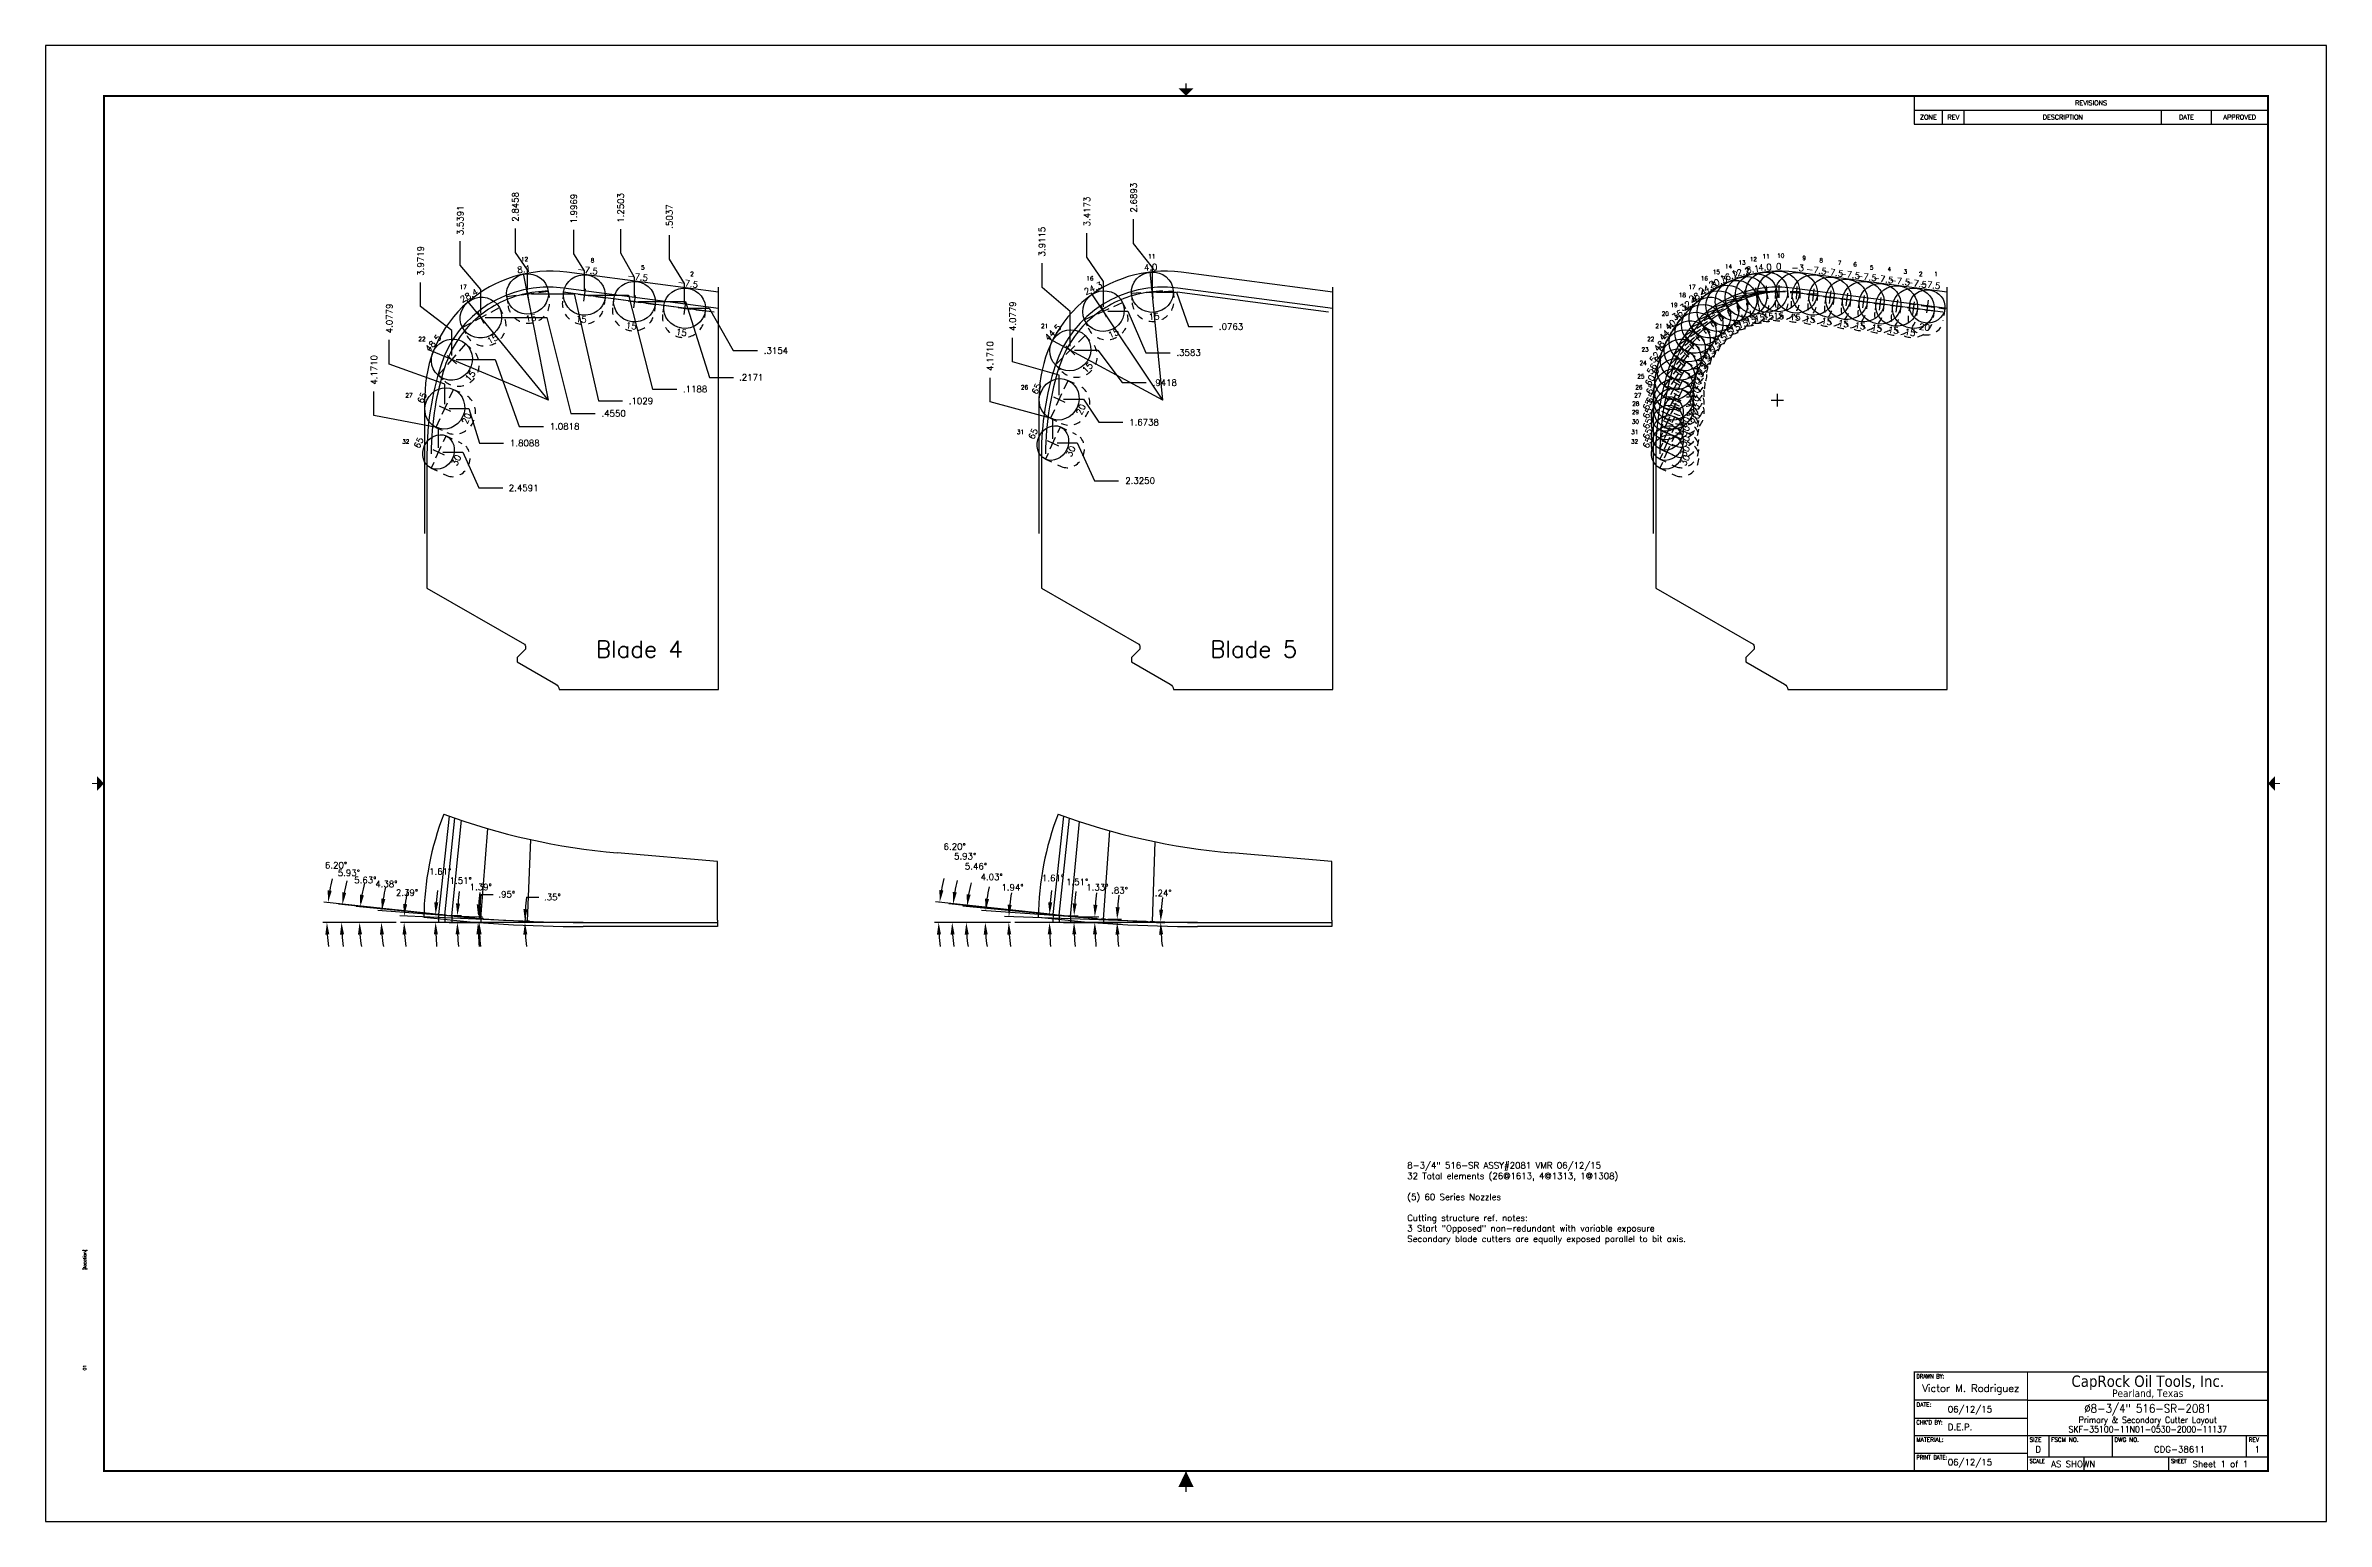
# Model space of a CAD drawing. Extents: x 72.5 to 140.5, y 4 to 26.
# Drawn here: x 106.5 to 140.5, y 3.96 to 25.96 of the extents above; entities that cross this region are included whole.
import ezdxf
from ezdxf.enums import TextEntityAlignment as Align

# ---------------------------------------------------------------- set-up
doc = ezdxf.new("R2010")
doc.units = 0
doc.header["$MEASUREMENT"] = 0
doc.header["$PDMODE"] = 3
doc.linetypes.add('CENTER2', pattern=[1.125, 0.75, -0.125, 0.125, -0.125])
doc.linetypes.add('HIDDEN2', pattern=[0.1875, 0.125, -0.0625])
doc.layers.get('0').update_dxf_attribs({"linetype": 'CONTINUOUS'})
doc.layers.get('Defpoints').update_dxf_attribs({"color": 10, "linetype": 'CONTINUOUS'})
for name, color, linetype, true_color in [('Blade1', 30, 'CONTINUOUS', 0xff7f00), ('Blade2', 7, 'CONTINUOUS', 0xcccc00), ('Blade3', 7, 'CONTINUOUS', 0x00cc00), ('Blade4', 7, 'CONTINUOUS', 0x00cccc), ('Blade5', 7, 'CONTINUOUS', 0x0066cc)]:
    doc.layers.add(name, color=color, linetype=linetype, true_color=true_color)
for name, color, linetype in [('CLine', 5, 'CENTER2'), ('Dims', 4, 'CONTINUOUS'), ('Title Block', 7, 'CONTINUOUS')]:
    doc.layers.add(name, color=color, linetype=linetype)
doc.styles.add('Block', font='tahoma.ttf')
doc.styles.add('RomanD', font='romand.shx', dxfattribs={"width": 0.9})
doc.styles.add('RomanS', font='romans')
doc.dimstyles.get("Standard").update_dxf_attribs({"dimtxt": 0.094, "dimasz": 0.18, "dimexe": 0.0625, "dimexo": 0.0625, "dimgap": 0.09, "dimtad": 0, "dimtih": 1, "dimtoh": 1, "dimdec": 4, "dimzin": 4, "dimdsep": 46, "dimtxsty": 'RomanS', "dimcen": 0.09, "dimazin": 1, "dimtfac": 1, "dimtdec": 4, "dimtofl": 0, "dimtmove": 0, "dimatfit": 1, "dimfxl": 1, "dimtolj": 1, "dimtzin": 0, "dimarcsym": 0})

msp = doc.modelspace()

# ---------------------------------------------------------------- texts
at = {"insert": (126.79357, 9.31011), "char_height": 0.09375, "width": 7.2757161, "attachment_point": 1, "style": 'RomanS'}
msp.add_mtext('8-3/4" 516-SR ASSY#2081 VMR 06/12/15\\P32 Total elements (26@1613, 4@1313, 1@1308)\\P\\P(5) 60 Series Nozzles\\P\\PCutting structure ref. notes:\\P3 Start "Opposed" non-redundant with variable exposure\\PSecondary blade cutters are equally exposed parallel to bit axis.\\P\\P  ', dxfattribs=at)
at = {"layer": 'Blade1', "style": 'RomanS'}
for s, p in [('10', (132.3077, 22.79432)), ('15', (131.34835, 22.5505)), ('7', (133.21227, 22.68678)), ('4', (133.95267, 22.5936)), ('1', (134.64919, 22.52234)), ('20', (130.5863, 21.92842)), ('25', (130.22303, 20.99459)), ('30', (130.14158, 20.32))]:
    msp.add_text(s, height=0.0625, dxfattribs=at).set_placement(p)
at = {"layer": 'Blade2', "style": 'RomanS'}
for s, p in [('9', (132.68303, 22.76077)), ('14', (131.52995, 22.633)), ('6', (133.44262, 22.66485)), ('3', (134.19124, 22.55797)), ('19', (130.71653, 22.05857)), ('24', (130.25605, 21.19441)), ('29', (130.14159, 20.46233))]:
    msp.add_text(s, height=0.0625, dxfattribs=at).set_placement(p)
at = {"layer": 'Blade3', "style": 'RomanS'}
for s, p in [('13', (131.72989, 22.69166)), ('18', (130.84126, 22.20707)), ('23', (130.2854, 21.39607)), ('28', (130.14635, 20.5889))]:
    msp.add_text(s, height=0.0625, dxfattribs=at).set_placement(p)
at = {"layer": 'Blade4', "style": 'RomanS'}
for s, p in [('12', (113.58115, 22.74116)), ('8', (114.62055, 22.72514)), ('12', (131.89865, 22.74116)), ('8', (132.93805, 22.72514)), ('5', (115.37192, 22.61826)), ('2', (116.10409, 22.52234)), ('5', (133.68942, 22.61826)), ('2', (134.42159, 22.52234)), ('17', (112.66684, 22.32806)), ('17', (130.98434, 22.32806)), ('22', (112.05235, 21.55077)), ('22', (130.36985, 21.55077)), ('27', (111.85858, 20.71279)), ('27', (130.17608, 20.71279)), ('32', (111.811, 20.02388)), ('32', (130.1285, 20.02388))]:
    msp.add_text(s, height=0.0625, dxfattribs=at).set_placement(p)
at = {"layer": 'Blade5', "style": 'RomanS'}
for s, p in [('11', (122.93067, 22.78332)), ('11', (132.08942, 22.78332)), ('16', (122.00984, 22.45518)), ('16', (131.16859, 22.45518)), ('21', (121.334, 21.74693)), ('21', (130.49275, 21.74693)), ('26', (121.03457, 20.83281)), ('26', (130.19332, 20.83281)), ('31', (120.97332, 20.1667)), ('31', (130.13207, 20.1667))]:
    msp.add_text(s, height=0.0625, dxfattribs=at).set_placement(p)
at = {"layer": 'Dims', "style": 'RomanS'}
for s, p in [('Blade 4', (114.69788, 16.83498)), ('Blade 5', (123.85663, 16.83498))]:
    msp.add_text(s, height=0.25, dxfattribs=at).set_placement(p)

# ---------------------------------------------------------------- blocks, each defined once
blk = doc.blocks.new('CMark')
at = {"layer": 'CLine'}
for p, q in [((-0.094, 0), (0.094, 0)), ((0, 0.094), (0, -0.094))]:
    blk.add_line(p, q, dxfattribs=at)
blk = doc.blocks.new('1613@15')
for p, q in [((-0.17, 0), (-0.312, 0)), ((0.171, 0), (0.312, 0))]:
    blk.add_line(p, q)
at = {"color": 8, "linetype": 'HIDDEN2', "ltscale": 0.5}
blk.add_line((-0.312, 0), (-0.312, -0.135), dxfattribs=at)
at = {"color": 8, "linetype": 'HIDDEN2', "ltscale": 0.5, "flags": 128}
blk.add_lwpolyline([(0.312, 0), (0.312, -0.135)], dxfattribs=at)
blk.add_ellipse((0, 0), major_axis=(-0.312, 0), ratio=0.965926, start_param=-3.141592653589793, end_param=3.141592653589793)
at = {"color": 8, "linetype": 'HIDDEN2', "ltscale": 0.5}
blk.add_ellipse((0, -0.135), major_axis=(-0.312, 0), ratio=0.965926, start_param=0, end_param=3.141593, dxfattribs=at)
blk.add_blockref('CMark', (0, 0))
at = {"style": 'RomanS'}
blk.add_text('15', height=0.094, dxfattribs=at).set_placement((0, -0.364), align=Align.MIDDLE_CENTER)
blk.add_attdef('ANG', text='', height=0.094, dxfattribs=at).set_placement((0, 0.298), align=Align.BOTTOM_CENTER)
blk = doc.blocks.new('1313@20')
for p, q in [((-0.17, 0), (-0.265, 0)), ((0.171, 0), (0.264, 0))]:
    blk.add_line(p, q)
at = {"color": 8, "linetype": 'HIDDEN2', "ltscale": 0.5}
blk.add_line((-0.265, 0), (-0.265, -0.178), dxfattribs=at)
at = {"color": 8, "linetype": 'HIDDEN2', "ltscale": 0.5, "flags": 128}
blk.add_lwpolyline([(0.264, 0), (0.264, -0.178)], dxfattribs=at)
blk.add_ellipse((0, 0), major_axis=(0.264, 0), ratio=0.939693)
at = {"color": 8, "linetype": 'HIDDEN2', "ltscale": 0.5}
blk.add_ellipse((0, -0.178), major_axis=(0.264, 0), ratio=0.939693, start_param=3.141593, end_param=6.283185, dxfattribs=at)
blk.add_blockref('CMark', (0, 0))
at = {"style": 'RomanS'}
blk.add_text('20', height=0.094, dxfattribs=at).set_placement((0, -0.311), align=Align.MIDDLE_CENTER)
blk.add_attdef('ANG', text='', height=0.094, dxfattribs=at).set_placement((0, 0.251), align=Align.BOTTOM_CENTER)
blk = doc.blocks.new('1613@20')
for p, q in [((-0.17, 0), (-0.312, 0)), ((0.171, 0), (0.312, 0))]:
    blk.add_line(p, q)
at = {"color": 8, "linetype": 'HIDDEN2', "ltscale": 0.5}
blk.add_line((-0.312, 0), (-0.312, -0.178), dxfattribs=at)
at = {"color": 8, "linetype": 'HIDDEN2', "ltscale": 0.5, "flags": 128}
blk.add_lwpolyline([(0.312, 0), (0.312, -0.178)], dxfattribs=at)
blk.add_ellipse((0, 0), major_axis=(-0.312, 0), ratio=0.939693, start_param=-3.141592653589793, end_param=3.141592653589793)
at = {"color": 8, "linetype": 'HIDDEN2', "ltscale": 0.5}
blk.add_ellipse((0, -0.178), major_axis=(-0.312, 0), ratio=0.939693, start_param=0, end_param=3.141593, dxfattribs=at)
blk.add_blockref('CMark', (0, 0))
at = {"style": 'RomanS'}
blk.add_text('20', height=0.094, dxfattribs=at).set_placement((0, -0.356), align=Align.MIDDLE_CENTER)
blk.add_attdef('ANG', text='', height=0.094, dxfattribs=at).set_placement((0, 0.298), align=Align.BOTTOM_CENTER)
blk = doc.blocks.new('1313@30')
for p, q in [((-0.17, 0), (-0.265, 0)), ((0.171, 0), (0.264, 0))]:
    blk.add_line(p, q)
at = {"color": 8, "linetype": 'HIDDEN2', "ltscale": 0.5}
blk.add_line((-0.265, 0), (-0.265, -0.26), dxfattribs=at)
at = {"color": 8, "linetype": 'HIDDEN2', "ltscale": 0.5, "flags": 128}
blk.add_lwpolyline([(0.264, 0), (0.264, -0.26)], dxfattribs=at)
blk.add_ellipse((0, 0), major_axis=(0.264, 0), ratio=0.866025)
at = {"color": 8, "linetype": 'HIDDEN2', "ltscale": 0.5}
blk.add_ellipse((0, -0.26), major_axis=(0.264, 0), ratio=0.866025, start_param=3.141593, end_param=6.283185, dxfattribs=at)
blk.add_blockref('CMark', (0, 0))
at = {"style": 'RomanS'}
blk.add_text('30', height=0.094, dxfattribs=at).set_placement((0, -0.292), align=Align.MIDDLE_CENTER)
blk.add_attdef('ANG', text='', height=0.094, dxfattribs=at).set_placement((0, 0.251), align=Align.BOTTOM_CENTER)
blk = doc.blocks.new('*D260')
at = {"layer": 'Defpoints', "color": 0, "transparency": 16777216}
for p in [(115.795, 23.132), (116.524, 22.358), (116.02, 22.042)]:
    blk.add_point(p, dxfattribs=at)
at = {"layer": 'Dims', "color": 0, "lineweight": -2, "transparency": 16777216}
for p, q in [((115.795, 22.772), (115.795, 23.132)), ((116.02, 22.412), (115.795, 22.772)), ((116.02, 22.105), (116.02, 22.412))]:
    blk.add_line(p, q, dxfattribs=at)
at = {"layer": 'Dims', "color": 0, "transparency": 16777216, "insert": (115.795, 23.408), "char_height": 0.094, "attachment_point": 5, "rotation": 90, "style": 'RomanS'}
blk.add_mtext('\\A1;.5037', dxfattribs=at)
blk = doc.blocks.new('*D261')
at = {"layer": 'Defpoints', "color": 0, "transparency": 16777216}
for p in [(115.069, 23.222), (115.274, 22.14), (116.524, 22.358)]:
    blk.add_point(p, dxfattribs=at)
at = {"layer": 'Dims', "color": 0, "lineweight": -2, "transparency": 16777216}
for p, q in [((115.069, 22.862), (115.069, 23.222)), ((115.274, 22.502), (115.069, 22.862)), ((115.274, 22.203), (115.274, 22.502))]:
    blk.add_line(p, q, dxfattribs=at)
at = {"layer": 'Dims', "color": 0, "transparency": 16777216, "insert": (115.069, 23.538), "char_height": 0.094, "attachment_point": 5, "rotation": 90, "style": 'RomanS'}
blk.add_mtext('\\A1;1.2503', dxfattribs=at)
blk = doc.blocks.new('*D262')
at = {"layer": 'Defpoints', "color": 0, "transparency": 16777216}
for p in [(114.369, 23.213), (114.527, 22.239), (116.524, 22.358)]:
    blk.add_point(p, dxfattribs=at)
at = {"layer": 'Dims', "color": 0, "lineweight": -2, "transparency": 16777216}
for p, q in [((114.369, 22.853), (114.369, 23.213)), ((114.527, 22.599), (114.369, 22.853)), ((114.527, 22.301), (114.527, 22.599))]:
    blk.add_line(p, q, dxfattribs=at)
at = {"layer": 'Dims', "color": 0, "transparency": 16777216, "insert": (114.369, 23.526), "char_height": 0.094, "attachment_point": 5, "rotation": 90, "style": 'RomanS'}
blk.add_mtext('\\A1;1.9969', dxfattribs=at)
blk = doc.blocks.new('*D263')
at = {"layer": 'Defpoints', "color": 0, "transparency": 16777216}
for p in [(113.498, 23.231), (113.678, 22.255), (116.524, 22.358)]:
    blk.add_point(p, dxfattribs=at)
at = {"layer": 'Dims', "color": 0, "lineweight": -2, "transparency": 16777216}
for p, q in [((113.498, 22.871), (113.498, 23.231)), ((113.678, 22.615), (113.498, 22.871)), ((113.678, 22.317), (113.678, 22.615))]:
    blk.add_line(p, q, dxfattribs=at)
at = {"layer": 'Dims', "color": 0, "transparency": 16777216, "insert": (113.498, 23.553), "char_height": 0.094, "attachment_point": 5, "rotation": 90, "style": 'RomanS'}
blk.add_mtext('\\A1;2.8458', dxfattribs=at)
blk = doc.blocks.new('*D264')
at = {"layer": 'Defpoints', "color": 0, "transparency": 16777216}
for p in [(112.677, 23.042), (116.524, 22.358), (112.985, 21.903)]:
    blk.add_point(p, dxfattribs=at)
at = {"layer": 'Dims', "color": 0, "lineweight": -2, "transparency": 16777216}
for p, q in [((112.677, 22.682), (112.677, 23.042)), ((112.985, 22.322), (112.677, 22.682)), ((112.985, 21.965), (112.985, 22.322))]:
    blk.add_line(p, q, dxfattribs=at)
at = {"layer": 'Dims', "color": 0, "transparency": 16777216, "insert": (112.677, 23.352), "char_height": 0.094, "attachment_point": 5, "rotation": 90, "style": 'RomanS'}
blk.add_mtext('\\A1;3.5391', dxfattribs=at)
blk = doc.blocks.new('*D265')
at = {"layer": 'Defpoints', "color": 0, "transparency": 16777216}
for p in [(112.085, 22.428), (116.524, 22.358), (112.552, 21.276)]:
    blk.add_point(p, dxfattribs=at)
at = {"layer": 'Dims', "color": 0, "lineweight": -2, "transparency": 16777216}
for p, q in [((112.085, 22.068), (112.085, 22.428)), ((112.552, 21.708), (112.085, 22.068)), ((112.552, 21.338), (112.552, 21.708))]:
    blk.add_line(p, q, dxfattribs=at)
at = {"layer": 'Dims', "color": 0, "transparency": 16777216, "insert": (112.085, 22.748), "char_height": 0.094, "attachment_point": 5, "rotation": 90, "style": 'RomanS'}
blk.add_mtext('\\A1;3.9719', dxfattribs=at)
blk = doc.blocks.new('*D266')
at = {"layer": 'Defpoints', "color": 0, "transparency": 16777216}
for p in [(116.7, 22.358), (116.02, 22.042), (117.106, 21.41)]:
    blk.add_point(p, dxfattribs=at)
at = {"layer": 'Dims', "color": 0, "lineweight": -2, "transparency": 16777216}
for p, q in [((116.083, 22.042), (116.386, 22.042)), ((116.386, 22.042), (116.746, 21.41)), ((116.746, 21.41), (117.106, 21.41))]:
    blk.add_line(p, q, dxfattribs=at)
at = {"layer": 'Dims', "color": 0, "transparency": 16777216, "insert": (117.384, 21.41), "char_height": 0.094, "attachment_point": 5, "style": 'RomanS'}
blk.add_mtext('\\A1;.3154', dxfattribs=at)
blk = doc.blocks.new('*D267')
at = {"layer": 'Defpoints', "color": 0, "transparency": 16777216}
for p in [(115.274, 22.14), (116.7, 22.358), (116.752, 21.011)]:
    blk.add_point(p, dxfattribs=at)
at = {"layer": 'Dims', "color": 0, "lineweight": -2, "transparency": 16777216}
for p, q in [((115.336, 22.14), (116.032, 22.14)), ((116.032, 22.14), (116.392, 21.011)), ((116.392, 21.011), (116.752, 21.011))]:
    blk.add_line(p, q, dxfattribs=at)
at = {"layer": 'Dims', "color": 0, "transparency": 16777216, "insert": (117.014, 21.011), "char_height": 0.094, "attachment_point": 5, "style": 'RomanS'}
blk.add_mtext('\\A1;.2171', dxfattribs=at)
blk = doc.blocks.new('*D268')
at = {"layer": 'Defpoints', "color": 0, "transparency": 16777216}
for p in [(114.527, 22.239), (116.524, 22.358), (115.903, 20.836)]:
    blk.add_point(p, dxfattribs=at)
at = {"layer": 'Dims', "color": 0, "lineweight": -2, "transparency": 16777216}
for p, q in [((114.59, 22.239), (115.183, 22.239)), ((115.183, 22.239), (115.543, 20.836)), ((115.543, 20.836), (115.903, 20.836))]:
    blk.add_line(p, q, dxfattribs=at)
at = {"layer": 'Dims', "color": 0, "transparency": 16777216, "insert": (116.178, 20.836), "char_height": 0.094, "attachment_point": 5, "style": 'RomanS'}
blk.add_mtext('\\A1;.1188', dxfattribs=at)
blk = doc.blocks.new('*D269')
at = {"layer": 'Defpoints', "color": 0, "transparency": 16777216}
for p in [(113.678, 22.255), (116.524, 22.358), (115.097, 20.661)]:
    blk.add_point(p, dxfattribs=at)
at = {"layer": 'Dims', "color": 0, "lineweight": -2, "transparency": 16777216}
for p, q in [((113.741, 22.255), (114.377, 22.255)), ((114.377, 22.255), (114.737, 20.661)), ((114.737, 20.661), (115.097, 20.661))]:
    blk.add_line(p, q, dxfattribs=at)
at = {"layer": 'Dims', "color": 0, "transparency": 16777216, "insert": (115.37, 20.661), "char_height": 0.094, "attachment_point": 5, "style": 'RomanS'}
blk.add_mtext('\\A1;.1029', dxfattribs=at)
blk = doc.blocks.new('*D270')
at = {"layer": 'Defpoints', "color": 0, "transparency": 16777216}
for p in [(116.524, 22.358), (112.985, 21.903), (114.687, 20.473)]:
    blk.add_point(p, dxfattribs=at)
at = {"layer": 'Dims', "color": 0, "lineweight": -2, "transparency": 16777216}
for p, q in [((113.048, 21.903), (113.967, 21.903)), ((113.967, 21.903), (114.327, 20.473)), ((114.327, 20.473), (114.687, 20.473))]:
    blk.add_line(p, q, dxfattribs=at)
at = {"layer": 'Dims', "color": 0, "transparency": 16777216, "insert": (114.963, 20.473), "char_height": 0.094, "attachment_point": 5, "style": 'RomanS'}
blk.add_mtext('\\A1;.4550', dxfattribs=at)
blk = doc.blocks.new('*D271')
at = {"layer": 'Defpoints', "color": 0, "transparency": 16777216}
for p in [(116.524, 22.358), (112.552, 21.276), (113.916, 20.28)]:
    blk.add_point(p, dxfattribs=at)
at = {"layer": 'Dims', "color": 0, "lineweight": -2, "transparency": 16777216}
for p, q in [((112.615, 21.276), (113.196, 21.276)), ((113.196, 21.276), (113.556, 20.28)), ((113.556, 20.28), (113.916, 20.28))]:
    blk.add_line(p, q, dxfattribs=at)
at = {"layer": 'Dims', "color": 0, "transparency": 16777216, "insert": (114.232, 20.28), "char_height": 0.094, "attachment_point": 5, "style": 'RomanS'}
blk.add_mtext('\\A1;1.0818', dxfattribs=at)
blk = doc.blocks.new('*D278')
at = {"layer": 'Defpoints', "color": 0, "transparency": 16777216}
for p in [(122.715, 23.368), (122.994, 22.281), (125.683, 22.358)]:
    blk.add_point(p, dxfattribs=at)
at = {"layer": 'Dims', "color": 0, "lineweight": -2, "transparency": 16777216}
for p, q in [((122.715, 23.008), (122.715, 23.368)), ((122.994, 22.648), (122.715, 23.008)), ((122.994, 22.344), (122.994, 22.648))]:
    blk.add_line(p, q, dxfattribs=at)
at = {"layer": 'Dims', "color": 0, "transparency": 16777216, "insert": (122.715, 23.69), "char_height": 0.094, "attachment_point": 5, "rotation": 90, "style": 'RomanS'}
blk.add_mtext('\\A1;2.6893', dxfattribs=at)
blk = doc.blocks.new('*D279')
at = {"layer": 'Defpoints', "color": 0, "transparency": 16777216}
for p in [(122.019, 23.161), (125.683, 22.358), (122.266, 21.999)]:
    blk.add_point(p, dxfattribs=at)
at = {"layer": 'Dims', "color": 0, "lineweight": -2, "transparency": 16777216}
for p, q in [((122.019, 22.801), (122.019, 23.161)), ((122.266, 22.441), (122.019, 22.801)), ((122.266, 22.062), (122.266, 22.441))]:
    blk.add_line(p, q, dxfattribs=at)
at = {"layer": 'Dims', "color": 0, "transparency": 16777216, "insert": (122.019, 23.484), "char_height": 0.094, "attachment_point": 5, "rotation": 90, "style": 'RomanS'}
blk.add_mtext('\\A1;3.4173', dxfattribs=at)
blk = doc.blocks.new('*D280')
at = {"layer": 'Defpoints', "color": 0, "transparency": 16777216}
for p in [(121.349, 22.712), (125.683, 22.358), (121.771, 21.416)]:
    blk.add_point(p, dxfattribs=at)
at = {"layer": 'Dims', "color": 0, "lineweight": -2, "transparency": 16777216}
for p, q in [((121.349, 22.352), (121.349, 22.712)), ((121.771, 21.992), (121.349, 22.352)), ((121.771, 21.478), (121.771, 21.992))]:
    blk.add_line(p, q, dxfattribs=at)
at = {"layer": 'Dims', "color": 0, "transparency": 16777216, "insert": (121.349, 23.035), "char_height": 0.094, "attachment_point": 5, "rotation": 90, "style": 'RomanS'}
blk.add_mtext('\\A1;3.9115', dxfattribs=at)
blk = doc.blocks.new('*D281')
at = {"layer": 'Defpoints', "color": 0, "transparency": 16777216}
for p in [(122.994, 22.281), (125.683, 22.358), (123.892, 21.769)]:
    blk.add_point(p, dxfattribs=at)
at = {"layer": 'Dims', "color": 0, "lineweight": -2, "transparency": 16777216}
for p, q in [((123.056, 22.281), (123.354, 22.281)), ((123.354, 22.281), (123.532, 21.769)), ((123.532, 21.769), (123.892, 21.769))]:
    blk.add_line(p, q, dxfattribs=at)
at = {"layer": 'Dims', "color": 0, "transparency": 16777216, "insert": (124.167, 21.769), "char_height": 0.094, "attachment_point": 5, "style": 'RomanS'}
blk.add_mtext('\\A1;.0763', dxfattribs=at)
blk = doc.blocks.new('*D282')
at = {"layer": 'Defpoints', "color": 0, "transparency": 16777216}
for p in [(125.683, 22.358), (122.266, 21.999), (123.258, 21.379)]:
    blk.add_point(p, dxfattribs=at)
at = {"layer": 'Dims', "color": 0, "lineweight": -2, "transparency": 16777216}
for p, q in [((122.328, 21.999), (122.626, 21.999)), ((122.626, 21.999), (122.898, 21.379)), ((122.898, 21.379), (123.258, 21.379))]:
    blk.add_line(p, q, dxfattribs=at)
at = {"layer": 'Dims', "color": 0, "transparency": 16777216, "insert": (123.534, 21.379), "char_height": 0.094, "attachment_point": 5, "style": 'RomanS'}
blk.add_mtext('\\A1;.3583', dxfattribs=at)
blk = doc.blocks.new('*D283')
at = {"layer": 'Defpoints', "color": 0, "transparency": 16777216}
for p in [(125.683, 22.358), (121.771, 21.416), (122.903, 20.933)]:
    blk.add_point(p, dxfattribs=at)
at = {"layer": 'Dims', "color": 0, "lineweight": -2, "transparency": 16777216}
for p, q in [((121.834, 21.416), (122.183, 21.416)), ((122.183, 21.416), (122.543, 20.933)), ((122.543, 20.933), (122.903, 20.933))]:
    blk.add_line(p, q, dxfattribs=at)
at = {"layer": 'Dims', "color": 0, "transparency": 16777216, "insert": (123.179, 20.933), "char_height": 0.094, "attachment_point": 5, "style": 'RomanS'}
blk.add_mtext('\\A1;.9418', dxfattribs=at)
blk = doc.blocks.new('*D292')
at = {"layer": 'Defpoints', "color": 0, "transparency": 16777216}
for p in [(125.683, 22.358), (120.911, 21.602), (121.605, 20.684)]:
    blk.add_point(p, dxfattribs=at)
at = {"layer": 'Dims', "color": 0, "lineweight": -2, "transparency": 16777216}
for p, q in [((120.911, 21.242), (120.911, 21.602)), ((121.605, 21.044), (120.911, 21.242)), ((121.605, 20.746), (121.605, 21.044))]:
    blk.add_line(p, q, dxfattribs=at)
at = {"layer": 'Dims', "color": 0, "transparency": 16777216, "insert": (120.911, 21.923), "char_height": 0.094, "attachment_point": 5, "rotation": 90, "style": 'RomanS'}
blk.add_mtext('\\A1;4.0779', dxfattribs=at)
blk = doc.blocks.new('*D293')
at = {"layer": 'Defpoints', "color": 0, "transparency": 16777216}
for p in [(125.683, 22.358), (121.605, 20.684), (122.554, 20.341)]:
    blk.add_point(p, dxfattribs=at)
at = {"layer": 'Dims', "color": 0, "lineweight": -2, "transparency": 16777216}
for p, q in [((121.667, 20.684), (121.965, 20.684)), ((121.965, 20.684), (122.194, 20.341)), ((122.194, 20.341), (122.554, 20.341))]:
    blk.add_line(p, q, dxfattribs=at)
at = {"layer": 'Dims', "color": 0, "transparency": 16777216, "insert": (122.87, 20.341), "char_height": 0.094, "attachment_point": 5, "style": 'RomanS'}
blk.add_mtext('\\A1;1.6738', dxfattribs=at)
blk = doc.blocks.new('*D298')
at = {"layer": 'Defpoints', "color": 0, "transparency": 16777216}
for p in [(125.683, 22.358), (120.575, 21.006), (121.512, 20.033)]:
    blk.add_point(p, dxfattribs=at)
at = {"layer": 'Dims', "color": 0, "lineweight": -2, "transparency": 16777216}
for p, q in [((120.575, 20.646), (120.575, 21.006)), ((121.512, 20.393), (120.575, 20.646)), ((121.512, 20.095), (121.512, 20.393))]:
    blk.add_line(p, q, dxfattribs=at)
at = {"layer": 'Dims', "color": 0, "transparency": 16777216, "insert": (120.575, 21.329), "char_height": 0.094, "attachment_point": 5, "rotation": 90, "style": 'RomanS'}
blk.add_mtext('\\A1;4.1710', dxfattribs=at)
blk = doc.blocks.new('*D299')
at = {"layer": 'Defpoints', "color": 0, "transparency": 16777216}
for p in [(125.683, 22.358), (121.512, 20.033), (122.489, 19.471)]:
    blk.add_point(p, dxfattribs=at)
at = {"layer": 'Dims', "color": 0, "lineweight": -2, "transparency": 16777216}
for p, q in [((121.574, 20.033), (121.872, 20.033)), ((121.872, 20.033), (122.129, 19.471)), ((122.129, 19.471), (122.489, 19.471))]:
    blk.add_line(p, q, dxfattribs=at)
at = {"layer": 'Dims', "color": 0, "transparency": 16777216, "insert": (122.812, 19.471), "char_height": 0.094, "attachment_point": 5, "style": 'RomanS'}
blk.add_mtext('\\A1;2.3250', dxfattribs=at)
blk = doc.blocks.new('*D300')
at = {"layer": 'Defpoints', "color": 0, "transparency": 16777216}
for p in [(116.524, 22.358), (111.619, 21.569), (112.446, 20.549)]:
    blk.add_point(p, dxfattribs=at)
at = {"layer": 'Dims', "color": 0, "lineweight": -2, "transparency": 16777216}
for p, q in [((111.619, 21.209), (111.619, 21.569)), ((112.446, 20.909), (111.619, 21.209)), ((112.446, 20.611), (112.446, 20.909))]:
    blk.add_line(p, q, dxfattribs=at)
at = {"layer": 'Dims', "color": 0, "transparency": 16777216, "insert": (111.619, 21.889), "char_height": 0.094, "attachment_point": 5, "rotation": 90, "style": 'RomanS'}
blk.add_mtext('\\A1;4.0779', dxfattribs=at)
blk = doc.blocks.new('*D301')
at = {"layer": 'Defpoints', "color": 0, "transparency": 16777216}
for p in [(116.524, 22.358), (112.446, 20.549), (113.323, 20.031)]:
    blk.add_point(p, dxfattribs=at)
at = {"layer": 'Dims', "color": 0, "lineweight": -2, "transparency": 16777216}
for p, q in [((112.509, 20.549), (112.806, 20.549)), ((112.806, 20.549), (112.963, 20.031)), ((112.963, 20.031), (113.323, 20.031))]:
    blk.add_line(p, q, dxfattribs=at)
at = {"layer": 'Dims', "color": 0, "transparency": 16777216, "insert": (113.639, 20.031), "char_height": 0.094, "attachment_point": 5, "style": 'RomanS'}
blk.add_mtext('\\A1;1.8088', dxfattribs=at)
blk = doc.blocks.new('*D304')
at = {"layer": 'Defpoints', "color": 0, "transparency": 16777216}
for p in [(116.524, 22.358), (111.39, 20.801), (112.353, 19.898)]:
    blk.add_point(p, dxfattribs=at)
at = {"layer": 'Dims', "color": 0, "lineweight": -2, "transparency": 16777216}
for p, q in [((111.39, 20.441), (111.39, 20.801)), ((112.353, 20.258), (111.39, 20.441)), ((112.353, 19.961), (112.353, 20.258))]:
    blk.add_line(p, q, dxfattribs=at)
at = {"layer": 'Dims', "color": 0, "transparency": 16777216, "insert": (111.39, 21.123), "char_height": 0.094, "attachment_point": 5, "rotation": 90, "style": 'RomanS'}
blk.add_mtext('\\A1;4.1710', dxfattribs=at)
blk = doc.blocks.new('*D305')
at = {"layer": 'Defpoints', "color": 0, "transparency": 16777216}
for p in [(116.524, 22.358), (112.353, 19.898), (113.312, 19.363)]:
    blk.add_point(p, dxfattribs=at)
at = {"layer": 'Dims', "color": 0, "lineweight": -2, "transparency": 16777216}
for p, q in [((112.416, 19.898), (112.713, 19.898)), ((112.713, 19.898), (112.952, 19.363)), ((112.952, 19.363), (113.312, 19.363))]:
    blk.add_line(p, q, dxfattribs=at)
at = {"layer": 'Dims', "color": 0, "transparency": 16777216, "insert": (113.621, 19.363), "char_height": 0.094, "attachment_point": 5, "style": 'RomanS'}
blk.add_mtext('\\A1;2.4591', dxfattribs=at)
blk = doc.blocks.new('*D349')
at = {"layer": 'Defpoints', "color": 0, "transparency": 16777216}
for p in [(113.641, 12.892), (113.678, 12.904), (113.678, 12.886), (116.509, 12.886)]:
    blk.add_point(p, dxfattribs=at)
at = {"layer": 'Dims', "color": 0, "lineweight": -2, "transparency": 16777216}
for p, q in [((113.666, 13.263), (113.846, 13.263)), ((113.616, 12.904), (113.578, 12.904)), ((113.616, 12.886), (113.578, 12.886))]:
    blk.add_line(p, q, dxfattribs=at)
for start, end in [(172.4538, 179.6495), (172.4574, 176.0535), (183.5961, 187.1922)]:
    blk.add_arc((116.509, 12.886), 2.868, start, end, dxfattribs=at)
at = {"layer": 'Dims', "color": 0, "transparency": 16777216}
for points in [[(113.678, 13.083), (113.618, 13.085), (113.641, 12.904)], [(113.616, 12.705), (113.676, 12.707), (113.641, 12.886)]]:
    blk.add_solid(points, dxfattribs=at)
at = {"layer": 'Dims', "color": 0, "transparency": 16777216, "insert": (114.05, 13.263), "char_height": 0.094, "attachment_point": 5, "style": 'RomanS'}
blk.add_mtext('\\A1;.35°', dxfattribs=at)
blk = doc.blocks.new('*D350')
at = {"layer": 'Defpoints', "color": 0, "transparency": 16777216}
for p in [(112.985, 12.945), (112.96, 12.906), (112.985, 12.886), (116.509, 12.886)]:
    blk.add_point(p, dxfattribs=at)
at = {"layer": 'Dims', "color": 0, "lineweight": -2, "transparency": 16777216}
for p, q in [((112.985, 13.304), (113.165, 13.304)), ((112.923, 12.946), (112.898, 12.946)), ((112.923, 12.886), (112.897, 12.886))]:
    blk.add_line(p, q, dxfattribs=at)
for start, end in [(173.2379, 179.052), (173.2398, 176.1459), (182.9061, 185.8122)]:
    blk.add_arc((116.509, 12.886), 3.549, start, end, dxfattribs=at)
at = {"layer": 'Dims', "color": 0, "transparency": 16777216}
for points in [[(112.998, 13.124), (112.938, 13.126), (112.96, 12.945)], [(112.935, 12.706), (112.995, 12.707), (112.96, 12.886)]]:
    blk.add_solid(points, dxfattribs=at)
at = {"layer": 'Dims', "color": 0, "transparency": 16777216, "insert": (113.369, 13.304), "char_height": 0.094, "attachment_point": 5, "style": 'RomanS'}
blk.add_mtext('\\A1;.95°', dxfattribs=at)
blk = doc.blocks.new('*D351')
at = {"layer": 'Defpoints', "color": 0, "transparency": 16777216}
for p in [(112.553, 12.982), (112.552, 12.886), (112.943, 12.915), (116.509, 12.886)]:
    blk.add_point(p, dxfattribs=at)
at = {"layer": 'Dims', "color": 0, "lineweight": -2, "transparency": 16777216}
for p, q in [((112.616, 12.981), (113.006, 12.971)), ((112.615, 12.886), (113.005, 12.886))]:
    blk.add_line(p, q, dxfattribs=at)
for start, end in [(172.8238, 175.7157), (182.8918, 185.7837)]:
    blk.add_arc((116.509, 12.886), 3.567, start, end, dxfattribs=at)
at = {"layer": 'Dims', "color": 0, "transparency": 16777216}
for points in [[(112.982, 13.151), (112.922, 13.154), (112.943, 12.973)], [(112.917, 12.706), (112.977, 12.707), (112.942, 12.886)]]:
    blk.add_solid(points, dxfattribs=at)
at = {"layer": 'Dims', "color": 0, "transparency": 16777216, "insert": (112.982, 13.413), "char_height": 0.094, "attachment_point": 5, "style": 'RomanS'}
blk.add_mtext('\\A1;1.39°', dxfattribs=at)
blk = doc.blocks.new('*D352')
at = {"layer": 'Defpoints', "color": 0, "transparency": 16777216}
for p in [(112.448, 12.993), (112.633, 12.92), (112.446, 12.886), (116.509, 12.886)]:
    blk.add_point(p, dxfattribs=at)
at = {"layer": 'Dims', "color": 0, "lineweight": -2, "transparency": 16777216}
for p, q in [((112.51, 12.991), (112.696, 12.987)), ((112.509, 12.886), (112.695, 12.886))]:
    blk.add_line(p, q, dxfattribs=at)
for start, end in [(173.1714, 175.8321), (182.6607, 185.3214)]:
    blk.add_arc((116.509, 12.886), 3.876, start, end, dxfattribs=at)
at = {"layer": 'Dims', "color": 0, "transparency": 16777216}
for points in [[(112.673, 13.166), (112.613, 13.169), (112.634, 12.988)], [(112.607, 12.706), (112.667, 12.707), (112.633, 12.886)]]:
    blk.add_solid(points, dxfattribs=at)
at = {"layer": 'Dims', "color": 0, "transparency": 16777216, "insert": (112.683, 13.51), "char_height": 0.094, "attachment_point": 5, "style": 'RomanS'}
blk.add_mtext('\\A1;1.51°', dxfattribs=at)
blk = doc.blocks.new('*D353')
at = {"layer": 'Defpoints', "color": 0, "transparency": 16777216}
for p in [(112.309, 12.926), (112.355, 13.003), (112.353, 12.886), (116.509, 12.886)]:
    blk.add_point(p, dxfattribs=at)
at = {"layer": 'Dims', "color": 0, "lineweight": -2, "transparency": 16777216}
for p, q in [((112.292, 13.005), (112.248, 13.006)), ((112.291, 12.886), (112.246, 12.886))]:
    blk.add_line(p, q, dxfattribs=at)
for start, end in [(173.4794, 175.9349), (182.4555, 184.9109)]:
    blk.add_arc((116.509, 12.886), 4.2, start, end, dxfattribs=at)
at = {"layer": 'Dims', "color": 0, "transparency": 16777216}
for points in [[(112.349, 13.183), (112.289, 13.185), (112.31, 13.004)], [(112.283, 12.706), (112.343, 12.707), (112.309, 12.886)]]:
    blk.add_solid(points, dxfattribs=at)
at = {"layer": 'Dims', "color": 0, "transparency": 16777216, "insert": (112.378, 13.645), "char_height": 0.094, "attachment_point": 5, "style": 'RomanS'}
blk.add_mtext('\\A1;1.61°', dxfattribs=at)
blk = doc.blocks.new('*D354')
at = {"layer": 'Defpoints', "color": 0, "transparency": 16777216}
for p in [(111.784, 12.886), (111.839, 12.918), (113.647, 12.905), (113.71, 12.902), (114.509, 12.886)]:
    blk.add_point(p, dxfattribs=at)
at = {"layer": 'Dims', "color": 0, "lineweight": -2, "transparency": 16777216}
blk.add_line((113.585, 12.907), (111.778, 12.983), dxfattribs=at)
for start, end in [(168.4619, 173.0369), (184.5751, 189.1501)]:
    blk.add_arc((114.094, 12.886), 2.255, start, end, dxfattribs=at)
at = {"layer": 'Dims', "color": 0, "transparency": 16777216}
for points in [[(111.885, 13.157), (111.825, 13.162), (111.841, 12.98)], [(111.816, 12.705), (111.876, 12.708), (111.839, 12.886)]]:
    blk.add_solid(points, dxfattribs=at)
at = {"layer": 'Dims', "color": 0, "transparency": 16777216, "insert": (111.883, 13.331), "char_height": 0.094, "attachment_point": 5, "style": 'RomanS'}
blk.add_mtext('\\A1;2.39°', dxfattribs=at)
blk = doc.blocks.new('*D355')
at = {"layer": 'Defpoints', "color": 0, "transparency": 16777216}
for p in [(111.502, 12.943), (112.954, 12.947), (113.017, 12.942), (111.784, 12.886), (114.509, 12.886)]:
    blk.add_point(p, dxfattribs=at)
at = {"layer": 'Dims', "color": 0, "lineweight": -2, "transparency": 16777216}
for p, q in [((112.892, 12.952), (111.446, 13.063)), ((111.721, 12.886), (111.439, 12.886))]:
    blk.add_line(p, q, dxfattribs=at)
for start, end in [(166.4264, 171.0217), (184.5954, 189.1908)]:
    blk.add_arc((113.746, 12.886), 2.245, start, end, dxfattribs=at)
at = {"layer": 'Dims', "color": 0, "transparency": 16777216}
for points in [[(111.559, 13.233), (111.499, 13.24), (111.508, 13.058)], [(111.479, 12.705), (111.539, 12.708), (111.501, 12.886)]]:
    blk.add_solid(points, dxfattribs=at)
at = {"layer": 'Dims', "color": 0, "transparency": 16777216, "insert": (111.575, 13.458), "char_height": 0.094, "attachment_point": 5, "style": 'RomanS'}
blk.add_mtext('\\A1;4.38°', dxfattribs=at)
blk = doc.blocks.new('*D356')
at = {"layer": 'Defpoints', "color": 0, "transparency": 16777216}
for p in [(111.176, 12.963), (112.522, 12.985), (112.584, 12.979), (111.784, 12.886), (114.509, 12.886)]:
    blk.add_point(p, dxfattribs=at)
at = {"layer": 'Dims', "color": 0, "lineweight": -2, "transparency": 16777216}
for p, q in [((112.46, 12.992), (111.124, 13.123)), ((111.721, 12.886), (111.112, 12.886))]:
    blk.add_line(p, q, dxfattribs=at)
for start, end in [(165.6063, 169.9884), (184.3821, 188.7642)]:
    blk.add_arc((113.529, 12.886), 2.354, start, end, dxfattribs=at)
at = {"layer": 'Dims', "color": 0, "transparency": 16777216}
for points in [[(111.24, 13.291), (111.181, 13.3), (111.186, 13.117)], [(111.152, 12.705), (111.212, 12.708), (111.175, 12.886)]]:
    blk.add_solid(points, dxfattribs=at)
at = {"layer": 'Dims', "color": 0, "transparency": 16777216, "insert": (111.261, 13.517), "char_height": 0.094, "attachment_point": 5, "style": 'RomanS'}
blk.add_mtext('\\A1;5.63°', dxfattribs=at)
blk = doc.blocks.new('*D357')
at = {"layer": 'Defpoints', "color": 0, "transparency": 16777216}
for p in [(110.909, 12.975), (112.417, 12.996), (112.479, 12.99), (111.784, 12.886), (114.509, 12.886)]:
    blk.add_point(p, dxfattribs=at)
at = {"layer": 'Dims', "color": 0, "lineweight": -2, "transparency": 16777216}
for p, q in [((112.354, 13.003), (110.859, 13.158)), ((111.721, 12.886), (110.845, 12.886))]:
    blk.add_line(p, q, dxfattribs=at)
for start, end in [(166.0323, 170.0487), (184.0164, 188.0328)]:
    blk.add_arc((113.476, 12.886), 2.568, start, end, dxfattribs=at)
at = {"layer": 'Dims', "color": 0, "transparency": 16777216}
for points in [[(110.976, 13.326), (110.916, 13.334), (110.921, 13.152)], [(110.884, 12.705), (110.944, 12.707), (110.907, 12.886)]]:
    blk.add_solid(points, dxfattribs=at)
at = {"layer": 'Dims', "color": 0, "transparency": 16777216, "insert": (111.016, 13.625), "char_height": 0.094, "attachment_point": 5, "style": 'RomanS'}
blk.add_mtext('\\A1;5.93°', dxfattribs=at)
blk = doc.blocks.new('*D358')
at = {"layer": 'Defpoints', "color": 0, "transparency": 16777216}
for p in [(110.691, 12.985), (112.324, 13.006), (112.386, 13), (111.784, 12.886), (114.509, 12.886)]:
    blk.add_point(p, dxfattribs=at)
at = {"layer": 'Dims', "color": 0, "lineweight": -2, "transparency": 16777216}
for p, q in [((112.262, 13.013), (110.643, 13.189)), ((111.721, 12.886), (110.627, 12.886))]:
    blk.add_line(p, q, dxfattribs=at)
for start, end in [(166.2661, 170.0314), (183.7653, 187.5306)]:
    blk.add_arc((113.429, 12.886), 2.74, start, end, dxfattribs=at)
at = {"layer": 'Dims', "color": 0, "transparency": 16777216}
for points in [[(110.76, 13.356), (110.701, 13.365), (110.705, 13.182)], [(110.665, 12.705), (110.725, 12.707), (110.689, 12.886)]]:
    blk.add_solid(points, dxfattribs=at)
at = {"layer": 'Dims', "color": 0, "transparency": 16777216, "insert": (110.825, 13.739), "char_height": 0.094, "attachment_point": 5, "style": 'RomanS'}
blk.add_mtext('\\A1;6.20°', dxfattribs=at)
blk = doc.blocks.new('*D359')
at = {"layer": 'Defpoints', "color": 0, "transparency": 16777216}
for p in [(122.994, 12.898), (122.994, 12.886), (123.118, 12.89), (125.668, 12.886)]:
    blk.add_point(p, dxfattribs=at)
at = {"layer": 'Dims', "color": 0, "lineweight": -2, "transparency": 16777216}
for p, q in [((123.056, 12.897), (123.18, 12.897)), ((123.056, 12.886), (123.18, 12.886))]:
    blk.add_line(p, q, dxfattribs=at)
for start, end in [(171.6662, 175.7109), (184.0447, 188.0895)]:
    blk.add_arc((125.668, 12.886), 2.55, start, end, dxfattribs=at)
at = {"layer": 'Dims', "color": 0, "transparency": 16777216}
for points in [[(123.155, 13.076), (123.095, 13.078), (123.118, 12.897)], [(123.094, 12.705), (123.154, 12.707), (123.118, 12.886)]]:
    blk.add_solid(points, dxfattribs=at)
at = {"layer": 'Dims', "color": 0, "transparency": 16777216, "insert": (123.156, 13.325), "char_height": 0.094, "attachment_point": 5, "style": 'RomanS'}
blk.add_mtext('\\A1;.24°', dxfattribs=at)
blk = doc.blocks.new('*D360')
at = {"layer": 'Defpoints', "color": 0, "transparency": 16777216}
for p in [(122.266, 12.936), (122.266, 12.886), (122.469, 12.902), (125.668, 12.886)]:
    blk.add_point(p, dxfattribs=at)
at = {"layer": 'Dims', "color": 0, "lineweight": -2, "transparency": 16777216}
for p, q in [((122.328, 12.935), (122.532, 12.932)), ((122.328, 12.886), (122.531, 12.886))]:
    blk.add_line(p, q, dxfattribs=at)
for start, end in [(172.7201, 175.9445), (183.2244, 186.4488)]:
    blk.add_arc((125.668, 12.886), 3.199, start, end, dxfattribs=at)
at = {"layer": 'Dims', "color": 0, "transparency": 16777216}
for points in [[(122.507, 13.111), (122.447, 13.114), (122.469, 12.933)], [(122.444, 12.705), (122.504, 12.707), (122.469, 12.886)]]:
    blk.add_solid(points, dxfattribs=at)
at = {"layer": 'Dims', "color": 0, "transparency": 16777216, "insert": (122.505, 13.363), "char_height": 0.094, "attachment_point": 5, "style": 'RomanS'}
blk.add_mtext('\\A1;.83°', dxfattribs=at)
blk = doc.blocks.new('*D361')
at = {"layer": 'Defpoints', "color": 0, "transparency": 16777216}
for p in [(121.772, 12.977), (121.771, 12.886), (122.135, 12.914), (125.668, 12.886)]:
    blk.add_point(p, dxfattribs=at)
at = {"layer": 'Dims', "color": 0, "lineweight": -2, "transparency": 16777216}
for p, q in [((121.835, 12.975), (122.198, 12.967)), ((121.834, 12.886), (122.197, 12.886))]:
    blk.add_line(p, q, dxfattribs=at)
for start, end in [(172.8331, 175.7525), (182.9194, 185.8389)]:
    blk.add_arc((125.668, 12.886), 3.533, start, end, dxfattribs=at)
at = {"layer": 'Dims', "color": 0, "transparency": 16777216}
for points in [[(122.175, 13.146), (122.115, 13.149), (122.136, 12.968)], [(122.109, 12.706), (122.169, 12.707), (122.135, 12.886)]]:
    blk.add_solid(points, dxfattribs=at)
at = {"layer": 'Dims', "color": 0, "transparency": 16777216, "insert": (122.174, 13.408), "char_height": 0.094, "attachment_point": 5, "style": 'RomanS'}
blk.add_mtext('\\A1;1.33°', dxfattribs=at)
blk = doc.blocks.new('*D362')
at = {"layer": 'Defpoints', "color": 0, "transparency": 16777216}
for p in [(121.606, 12.993), (121.605, 12.886), (121.826, 12.92), (125.668, 12.886)]:
    blk.add_point(p, dxfattribs=at)
at = {"layer": 'Dims', "color": 0, "lineweight": -2, "transparency": 16777216}
for p, q in [((121.669, 12.991), (121.89, 12.986)), ((121.667, 12.886), (121.888, 12.886))]:
    blk.add_line(p, q, dxfattribs=at)
for start, end in [(173.1236, 175.8082), (182.6846, 185.3692)]:
    blk.add_arc((125.668, 12.886), 3.842, start, end, dxfattribs=at)
at = {"layer": 'Dims', "color": 0, "transparency": 16777216}
for points in [[(121.866, 13.166), (121.806, 13.169), (121.827, 12.987)], [(121.8, 12.706), (121.86, 12.707), (121.826, 12.886)]]:
    blk.add_solid(points, dxfattribs=at)
at = {"layer": 'Dims', "color": 0, "transparency": 16777216, "insert": (121.873, 13.489), "char_height": 0.094, "attachment_point": 5, "style": 'RomanS'}
blk.add_mtext('\\A1;1.51°', dxfattribs=at)
blk = doc.blocks.new('*D363')
at = {"layer": 'Defpoints', "color": 0, "transparency": 16777216}
for p in [(121.461, 12.926), (121.513, 13.003), (121.512, 12.886), (125.668, 12.886)]:
    blk.add_point(p, dxfattribs=at)
at = {"layer": 'Dims', "color": 0, "lineweight": -2, "transparency": 16777216}
for p, q in [((121.451, 13.005), (121.4, 13.006)), ((121.449, 12.886), (121.398, 12.886))]:
    blk.add_line(p, q, dxfattribs=at)
for start, end in [(173.4875, 175.9389), (182.4515, 184.9029)]:
    blk.add_arc((125.668, 12.886), 4.207, start, end, dxfattribs=at)
at = {"layer": 'Dims', "color": 0, "transparency": 16777216}
for points in [[(121.501, 13.183), (121.441, 13.186), (121.462, 13.004)], [(121.434, 12.706), (121.494, 12.707), (121.461, 12.886)]]:
    blk.add_solid(points, dxfattribs=at)
at = {"layer": 'Dims', "color": 0, "transparency": 16777216, "insert": (121.513, 13.546), "char_height": 0.094, "attachment_point": 5, "style": 'RomanS'}
blk.add_mtext('\\A1;1.61°', dxfattribs=at)
blk = doc.blocks.new('*D367')
at = {"layer": 'Defpoints', "color": 0, "transparency": 16777216}
for p in [(119.809, 12.987), (121.482, 13.006), (121.545, 13), (120.943, 12.886), (123.668, 12.886)]:
    blk.add_point(p, dxfattribs=at)
at = {"layer": 'Dims', "color": 0, "lineweight": -2, "transparency": 16777216}
for p, q in [((121.42, 13.013), (119.762, 13.193)), ((120.88, 12.886), (119.745, 12.886))]:
    blk.add_line(p, q, dxfattribs=at)
for start, end in [(166.3758, 170.0862), (183.7104, 187.4209)]:
    blk.add_arc((122.588, 12.886), 2.78, start, end, dxfattribs=at)
at = {"layer": 'Dims', "color": 0, "transparency": 16777216}
for points in [[(119.879, 13.361), (119.819, 13.369), (119.824, 13.187)], [(119.783, 12.705), (119.843, 12.707), (119.808, 12.886)]]:
    blk.add_solid(points, dxfattribs=at)
at = {"layer": 'Dims', "color": 0, "transparency": 16777216, "insert": (120.047, 14.016), "char_height": 0.094, "attachment_point": 5, "style": 'RomanS'}
blk.add_mtext('\\A1;6.20°', dxfattribs=at)
blk = doc.blocks.new('*D368')
at = {"layer": 'Defpoints', "color": 0, "transparency": 16777216}
for p in [(120.011, 12.977), (121.575, 12.996), (121.637, 12.99), (120.943, 12.886), (123.668, 12.886)]:
    blk.add_point(p, dxfattribs=at)
at = {"layer": 'Dims', "color": 0, "lineweight": -2, "transparency": 16777216}
for p, q in [((121.513, 13.003), (119.962, 13.164)), ((120.88, 12.886), (119.947, 12.886))]:
    blk.add_line(p, q, dxfattribs=at)
for start, end in [(166.2046, 170.1348), (183.9303, 187.8605)]:
    blk.add_arc((122.634, 12.886), 2.625, start, end, dxfattribs=at)
at = {"layer": 'Dims', "color": 0, "transparency": 16777216}
for points in [[(120.078, 13.332), (120.019, 13.34), (120.024, 13.158)], [(119.986, 12.705), (120.046, 12.707), (120.01, 12.886)]]:
    blk.add_solid(points, dxfattribs=at)
at = {"layer": 'Dims', "color": 0, "transparency": 16777216, "insert": (120.203, 13.873), "char_height": 0.094, "attachment_point": 5, "style": 'RomanS'}
blk.add_mtext('\\A1;5.93°', dxfattribs=at)
blk = doc.blocks.new('*D369')
at = {"layer": 'Defpoints', "color": 0, "transparency": 16777216}
for p in [(120.221, 12.965), (121.741, 12.98), (121.804, 12.974), (120.943, 12.886), (123.668, 12.886)]:
    blk.add_point(p, dxfattribs=at)
at = {"layer": 'Dims', "color": 0, "lineweight": -2, "transparency": 16777216}
for p, q in [((121.679, 12.985), (120.169, 13.13)), ((120.88, 12.886), (120.158, 12.886))]:
    blk.add_line(p, q, dxfattribs=at)
for start, end in [(166.2848, 170.4147), (184.1299, 188.2598)]:
    blk.add_arc((122.718, 12.886), 2.498, start, end, dxfattribs=at)
at = {"layer": 'Dims', "color": 0, "transparency": 16777216}
for points in [[(120.285, 13.298), (120.225, 13.306), (120.232, 13.124)], [(120.197, 12.705), (120.257, 12.707), (120.22, 12.886)]]:
    blk.add_solid(points, dxfattribs=at)
at = {"layer": 'Dims', "color": 0, "transparency": 16777216, "insert": (120.364, 13.722), "char_height": 0.094, "attachment_point": 5, "style": 'RomanS'}
blk.add_mtext('\\A1;5.46°', dxfattribs=at)
blk = doc.blocks.new('*D370')
at = {"layer": 'Defpoints', "color": 0, "transparency": 16777216}
for p in [(120.504, 12.944), (122.235, 12.938), (122.297, 12.933), (120.943, 12.886), (123.668, 12.886)]:
    blk.add_point(p, dxfattribs=at)
at = {"layer": 'Dims', "color": 0, "lineweight": -2, "transparency": 16777216}
for p, q in [((122.172, 12.942), (120.447, 13.064)), ((120.88, 12.886), (120.441, 12.886))]:
    blk.add_line(p, q, dxfattribs=at)
for start, end in [(167.59, 171.779), (184.1889, 188.3778)]:
    blk.add_arc((122.966, 12.886), 2.463, start, end, dxfattribs=at)
at = {"layer": 'Dims', "color": 0, "transparency": 16777216}
for points in [[(120.559, 13.235), (120.499, 13.242), (120.51, 13.059)], [(120.48, 12.705), (120.54, 12.707), (120.503, 12.886)]]:
    blk.add_solid(points, dxfattribs=at)
at = {"layer": 'Dims', "color": 0, "transparency": 16777216, "insert": (120.598, 13.563), "char_height": 0.094, "attachment_point": 5, "style": 'RomanS'}
blk.add_mtext('\\A1;4.03°', dxfattribs=at)
blk = doc.blocks.new('*D371')
at = {"layer": 'Defpoints', "color": 0, "transparency": 16777216}
for p in [(120.853, 12.914), (120.943, 12.886), (122.962, 12.899), (123.025, 12.897), (123.668, 12.886)]:
    blk.add_point(p, dxfattribs=at)
at = {"layer": 'Dims', "color": 0, "lineweight": -2, "transparency": 16777216}
for p, q in [((122.9, 12.901), (120.792, 12.972)), ((120.88, 12.886), (120.791, 12.886))]:
    blk.add_line(p, q, dxfattribs=at)
for start, end in [(169.7346, 173.8982), (184.1636, 188.3272)]:
    blk.add_arc((123.331, 12.886), 2.478, start, end, dxfattribs=at)
at = {"layer": 'Dims', "color": 0, "transparency": 16777216}
for points in [[(120.897, 13.147), (120.837, 13.152), (120.855, 12.97)], [(120.83, 12.705), (120.89, 12.707), (120.853, 12.886)]]:
    blk.add_solid(points, dxfattribs=at)
at = {"layer": 'Dims', "color": 0, "transparency": 16777216, "insert": (120.909, 13.408), "char_height": 0.094, "attachment_point": 5, "style": 'RomanS'}
blk.add_mtext('\\A1;1.94°', dxfattribs=at)
blk = doc.blocks.new('COT_Dblock')
at = {"layer": 'Defpoints'}
for p in [(33.812, 21.812), (0.188, 0.188)]:
    blk.add_point(p, dxfattribs=at)
at = {"layer": 'Title Block'}
for p, q in [((27.857, 21.25), (27.857, 20.828)), ((27.857, 21.039), (33.13, 21.039)), ((27.857, 20.828), (33.13, 20.828)), ((28.278, 20.828), (28.278, 21.039)), ((28.599, 20.828), (28.599, 21.039)), ((31.544, 20.828), (31.544, 21.039)), ((32.286, 20.828), (32.286, 21.039)), ((29.544, 1.805), (27.857, 1.805)), ((27.857, 1.539), (29.544, 1.539)), ((27.857, 1.282), (33.13, 1.282)), ((29.865, 0.961), (29.865, 1.282)), ((30.81, 0.961), (30.81, 1.282)), ((32.809, 0.961), (32.809, 1.282)), ((27.857, 1.016), (29.544, 1.016)), ((29.544, 0.961), (33.13, 0.961)), ((30.388, 0.75), (30.388, 0.961)), ((31.653, 0.75), (31.653, 0.961))]:
    blk.add_line(p, q, dxfattribs=at)
at = {"layer": 'Title Block', "color": 8}
blk.add_lwpolyline([(0, 0), (34, 0), (34, 22), (0, 22)], close=True, dxfattribs=at)
at = {"layer": 'Title Block'}
for points, const_width in [([(17, 21.438), (17, 21.363)], 0.015), ([(0.69, 11), (0.765, 11)], 0.015), ([(33.31, 11), (33.235, 11)], 0.015), ([(27.857, 0.75), (27.857, 2.227), (33.13, 2.227)], 0.0169), ([(29.544, 0.75), (29.544, 2.227)], 0.0169), ([(29.544, 1.805), (33.13, 1.805)], 0.0169), ([(17, 0.438), (17, 0.513)], 0.015)]:
    blk.add_lwpolyline(points, dxfattribs=dict(at, const_width=const_width))
at = {"layer": 'Title Block', "const_width": 0.03}
blk.add_lwpolyline([(33.13, 21.25), (0.87, 21.25), (0.87, 0.75), (33.13, 0.75)], close=True, dxfattribs=at)
at = {"layer": 'Title Block'}
for points in [[(16.887, 21.363), (17.113, 21.363), (17, 21.25)], [(0.765, 10.887), (0.765, 11.113), (0.87, 11)], [(33.235, 10.887), (33.235, 11.113), (33.13, 11)], [(16.887, 0.513), (17.113, 0.513), (17, 0.75)]]:
    blk.add_solid(points, dxfattribs=at)
for s, height, style, p in [('REVISIONS', 0.0703, 'RomanS', (30.493, 21.145)), ('ZONE', 0.0703, 'RomanS', (28.067, 20.934)), ('REV', 0.0703, 'RomanS', (28.439, 20.934)), ('DESCRIPTION', 0.07031, 'RomanS', (30.071, 20.934)), ('DATE', 0.0703, 'RomanS', (31.915, 20.934)), ('APPROVED', 0.0703, 'RomanS', (32.708, 20.934)), ('CapRock Oil Tools, Inc.', 0.16875, 'Block', (31.337, 2.09)), ('Pearland, Texas', 0.1125, 'Block', (31.337, 1.91))]:
    blk.add_text(s, height=height, dxfattribs=dict(at, style=style)).set_placement(p, align=Align.MIDDLE_CENTER)
at = {"layer": 'Title Block', "style": 'RomanS'}
for s, width, p in [('DRAWN BY:', 0.86, (27.888, 2.195)), ("CHK'D BY:", 0.91, (27.888, 1.508)), ('PRINT DATE:', 0.78, (27.888, 0.985)), ('SCALE', 0.9, (29.575, 0.93)), ('SHEET', 0.9, (31.685, 0.93))]:
    blk.add_text(s, height=0.0625, dxfattribs=dict(at, width=width)).set_placement(p, align=Align.TOP_LEFT)
for s, p in [('DATE:', (27.888, 1.773)), ('MATERIAL:', (27.888, 1.25)), ('SIZE', (29.575, 1.25)), ('FSCM NO.', (29.896, 1.25)), ('DWG NO.', (30.841, 1.25)), ('REV', (32.841, 1.25))]:
    blk.add_text(s, height=0.0625, dxfattribs=at).set_placement(p, align=Align.TOP_LEFT)
at = {"layer": 'Title Block', "color": 3, "style": 'RomanS'}
blk.add_text('D', height=0.094, dxfattribs=at).set_placement((29.704, 1.121), align=Align.TOP_CENTER)
at = {"layer": 'Title Block', "color": 1, "style": 'RomanS', "flags": 8}
for tag, p in [('FNAME', (0.62, 3.75)), ('REVDATE', (0.62, 2.25)), ('USER', (0.62, 0.75))]:
    blk.add_attdef(tag, text='', height=0.047, rotation=90, dxfattribs=at).set_placement(p, align=Align.BOTTOM_LEFT)
at = {"layer": 'Title Block', "color": 3, "style": 'RomanS', "flags": 8}
for tag, p in [('DDATE', (28.356, 1.672)), ('CHECK', (28.356, 1.406)), ('MATRL', (28.356, 1.149)), ('PDATE', (28.356, 0.883)), ('SCALE', (29.896, 0.855)), ('SHEET', (32.005, 0.855))]:
    blk.add_attdef(tag, text='', height=0.094, dxfattribs=at).set_placement(p, align=Align.MIDDLE_LEFT)
blk.add_attdef('DRAWN', text='', height=0.11, dxfattribs=at).set_placement((28.7, 1.984), align=Align.MIDDLE_CENTER)
at = {"layer": 'Title Block', "color": 3, "style": 'RomanD', "width": 0.9, "flags": 8}
for tag, height, p in [('TITL1', 0.125, (31.337, 1.684)), ('TITL2', 0.094, (31.337, 1.514)), ('TITL3', 0.094, (31.337, 1.374))]:
    blk.add_attdef(tag, text='', height=height, dxfattribs=at).set_placement(p, align=Align.MIDDLE_CENTER)
at = {"layer": 'Title Block', "color": 3, "style": 'RomanS', "flags": 8}
for tag, p in [('FSCM#', (30.337, 1.121)), ('DWG#', (31.81, 1.121)), ('REV#', (32.97, 1.121))]:
    blk.add_attdef(tag, text='', height=0.094, dxfattribs=at).set_placement(p, align=Align.TOP_CENTER)

# ---------------------------------------------------------------- dimensions: what is measured, and where the dimension line sits
at = {"layer": 'Dims'}
for feature_location, offset, dtype, origin, picture, middle in [((122.99356, 22.28125), (-0.2787, 1.08627), 1, (125.68287, 22.35754), '*D278', (122.71487, 23.69028)), ((112.98501, 21.90251), (-0.30771, 1.13972), 1, (116.52412, 22.35754), '*D264', (112.6773, 23.35156)), ((113.67835, 22.25464), (-0.18001, 0.97591), 1, (116.52412, 22.35754), '*D263', (113.49834, 23.55332)), ((114.52719, 22.23872), (-0.15845, 0.9739), 1, (116.52412, 22.35754), '*D262', (114.36873, 23.52643)), ((115.27379, 22.14043), (-0.20516, 1.08116), 1, (116.52412, 22.35754), '*D261', (115.06863, 23.53763)), ((116.02039, 22.04214), (-0.22494, 1.08977), 1, (116.52412, 22.35754), '*D260', (115.79545, 23.40767)), ((122.2656, 21.99925), (-0.24692, 1.16178), 1, (125.68287, 22.35754), '*D279', (122.01869, 23.4838)), ((121.77136, 21.41577), (-0.42191, 1.29638), 1, (125.68287, 22.35754), '*D280', (121.34946, 23.03491)), ((112.55219, 21.27574), (-0.46711, 1.15219), 1, (116.52412, 22.35754), '*D265', (112.08508, 22.74846)), ((112.3531, 19.89842), (-0.96264, 0.90211), 1, (116.52412, 22.35754), '*D304', (111.39046, 21.12328)), ((112.44623, 20.54879), (-0.82734, 1.01993), 1, (116.52412, 22.35754), '*D300', (111.61889, 21.88924)), ((112.3531, 19.89842), (0.9586, -0.53588), 0, (116.52412, 22.35754), '*D305', (113.62104, 19.36253)), ((112.446226, 20.548788), (0.876898, -0.517503), 0, (116.524121, 22.357544), '*D301', (113.639172, 20.031285)), ((112.55219, 21.27574), (1.36341, -0.99559), 0, (116.52412, 22.35754), '*D271', (114.23164, 20.28015)), ((112.98501, 21.90251), (1.70226, -1.42956), 0, (116.52412, 22.35754), '*D270', (114.96304, 20.47296)), ((113.67835, 22.25464), (1.41818, -1.59336), 0, (116.52412, 22.35754), '*D269', (115.37005, 20.66128)), ((114.52719, 22.23872), (1.37541, -1.40257), 0, (116.52412, 22.35754), '*D268', (116.17836, 20.83615)), ((115.27379, 22.14043), (1.47821, -1.12941), 0, (116.70001, 22.35754), '*D267', (117.01433, 21.01102)), ((116.02039, 22.04214), (1.08604, -0.63205), 0, (116.70001, 22.35754), '*D266', (117.38444, 21.41009)), ((121.51185, 20.03251), (-0.93692, 0.97384), 1, (125.68287, 22.35754), '*D298', (120.57494, 21.32911)), ((121.60498, 20.68374), (-0.69408, 0.91825), 1, (125.68287, 22.35754), '*D292', (120.91089, 21.92251)), ((121.51185, 20.03251), (0.9773, -0.56184), 0, (125.68287, 22.35754), '*D299', (122.81192, 19.47066)), ((121.60498, 20.68374), (0.94913, -0.3427), 0, (125.68287, 22.35754), '*D293', (122.87015, 20.34104)), ((121.77136, 21.41577), (1.13192, -0.48268), 0, (125.68287, 22.35754), '*D283', (123.17904, 20.9331)), ((122.2656, 21.99925), (0.99273, -0.62028), 0, (125.68287, 22.35754), '*D282', (123.5341, 21.37897)), ((122.99356, 22.28125), (0.89807, -0.51176), 0, (125.68287, 22.35754), '*D281', (124.1674, 21.7695))]:
    dim = msp.add_ordinate_dim(feature_location=feature_location, offset=offset, dtype=dtype, origin=origin, dimstyle='Standard', dxfattribs=at)
    dim.commit()
    dim.dimension.update_dxf_attribs({"geometry": picture, "text_midpoint": middle})
for base, line1, line2, picture, middle in [((119.80932, 12.98654), ((123.66788, 12.88624), (120.94266, 12.88624)), ((121.54456, 12.9996), (121.48242, 13.00635)), '*D367', (120.04737, 14.01588)), ((110.69104, 12.98508), ((114.50913, 12.88624), (111.78391, 12.88624)), ((112.38581, 12.9996), (112.32367, 13.00635)), '*D358', (110.82538, 13.73904)), ((110.90885, 12.9749), ((114.50913, 12.88624), (111.78391, 12.88624)), ((112.47871, 12.98987), (112.41655, 12.99633)), '*D357', (111.01596, 13.62534)), ((120.01136, 12.97684), ((123.66788, 12.88624), (120.94266, 12.88624)), ((121.63746, 12.98987), (121.5753, 12.99633)), '*D368', (120.20254, 13.87346)), ((120.221488, 12.965499), ((123.667883, 12.886237), (120.942662, 12.886237)), ((121.803518, 12.973573), (121.741302, 12.979515)), '*D369', (120.364043, 13.721545)), ((120.50415, 12.944), ((123.66788, 12.88624), (120.94266, 12.88624)), ((122.29713, 12.93339), (122.23479, 12.93778)), '*D370', (120.59838, 13.5633)), ((111.17608, 12.96332), ((114.50913, 12.88624), (111.78391, 12.88624)), ((112.58445, 12.97933), (112.52225, 12.98546)), '*D356', (111.26098, 13.51732)), ((111.502071, 12.943471), ((114.509133, 12.886237), (111.783912, 12.886237)), ((113.016654, 12.942153), (112.954337, 12.946929)), '*D355', (111.575277, 13.457623)), ((111.838975, 12.917563), ((114.509133, 12.886237), (111.783912, 12.886237)), ((113.709625, 12.90225), (113.64718, 12.904854)), '*D354', (111.883049, 13.330965)), ((120.853264, 12.914172), ((123.667883, 12.886237), (120.942662, 12.886237)), ((123.024821, 12.896586), (122.962357, 12.8987)), '*D371', (120.908719, 13.408225))]:
    dim = msp.add_angular_dim_2l(base=base, line1=line1, line2=line2, dimstyle='Standard', dxfattribs=at)
    dim.commit()
    dim.dimension.update_dxf_attribs({"geometry": picture, "text_midpoint": middle, "dimtype": 162})
for base, center, p1, p2, picture, middle in [((112.30889, 12.92557), (116.50913, 12.88624), (112.35474, 13.00298), (112.3531, 12.88624), '*D353', (112.37789, 13.64544)), ((121.46077, 12.92564), (125.66788, 12.88624), (121.51349, 13.00298), (121.51185, 12.88624), '*D363', (121.51271, 13.54641)), ((112.63279, 12.92023), (116.50913, 12.88624), (112.44763, 12.9931), (112.44623, 12.88624), '*D352', (112.68319, 13.51022)), ((112.94254, 12.91513), (116.50913, 12.88624), (112.55335, 12.9824), (112.55219, 12.88624), '*D351', (112.98156, 13.41313)), ((121.82604, 12.91993), (125.66788, 12.88624), (121.60638, 12.9931), (121.60498, 12.88624), '*D362', (121.87344, 13.48879)), ((122.13499, 12.91353), (125.66788, 12.88624), (121.77241, 12.97654), (121.77136, 12.88624), '*D361', (122.17356, 13.40753)), ((122.469, 12.9017), (125.66788, 12.88624), (122.26596, 12.93559), (122.2656, 12.88624), '*D360', (122.50472, 13.3632)), ((123.11757, 12.88986), (125.66788, 12.88624), (122.99359, 12.89764), (122.99356, 12.88624), '*D359', (123.15556, 13.3248))]:
    dim = msp.add_angular_dim_3p(base=base, center=center, p1=p1, p2=p2, dimstyle='Standard', dxfattribs=at)
    dim.commit()
    dim.dimension.update_dxf_attribs({"geometry": picture, "text_midpoint": middle, "dimtype": 165})
for base, p1, p2, picture, middle in [((112.96, 12.90581), (112.9855, 12.94454), (112.98501, 12.88624), '*D350', (113.36878, 13.30414)), ((113.64077, 12.89209), (113.6784, 12.90355), (113.67835, 12.88624), '*D349', (114.04975, 13.26293))]:
    dim = msp.add_angular_dim_3p(base=base, center=(116.50913, 12.88624), p1=p1, p2=p2, dimstyle='Standard', dxfattribs=at)
    dim.commit()
    dim.dimension.update_dxf_attribs({"geometry": picture, "text_midpoint": middle})

# ---------------------------------------------------------------- linework, layer by layer
for p, q in [((116.50913, 13.79249), (115.01484, 13.92322)), ((116.50913, 12.91749), (116.50913, 13.79249)), ((125.66788, 13.79249), (124.17359, 13.92322)), ((125.66788, 12.91749), (125.66788, 13.79249)), ((116.50913, 12.82374), (114.50913, 12.82374)), ((116.50913, 12.91749), (116.50913, 12.82374)), ((125.66788, 12.82374), (123.66788, 12.82374)), ((125.66788, 12.91749), (125.66788, 12.82374))]:
    msp.add_line(p, q)
at = {"color": 5}
for p, q in [((114.50913, 12.88624), (111.78391, 12.88624)), ((123.66788, 12.88624), (120.94266, 12.88624))]:
    msp.add_line(p, q, dxfattribs=at)
at = {"flags": 128}
for points in [[(116.52412, 22.03886), (114.21313, 22.34311, 0.36263054), (112.38589, 21.1851, 0.07769743), (112.18037, 19.8705), (112.18037, 17.8705), (113.6335, 17.03154, -0.26794919), (113.64912, 17.00447), (113.64912, 16.97296, -0.19891237), (113.63997, 16.95086), (113.52412, 16.83501), (113.52412, 16.77251), (114.10225, 16.43873, -0.26794919), (114.14912, 16.35754), (114.20912, 16.35754), (116.52412, 16.35754), (116.52412, 22.35754)], [(113.22752, 22.10353, 0.12252614), (112.64505, 21.5778, 0.12252614)], [(113.99347, 22.29504, 0.12331295), (113.22752, 22.10353, 0.12331295)], [(125.68287, 22.03886), (123.37188, 22.34311, 0.36263054), (121.54464, 21.1851, 0.07769743), (121.33912, 19.8705), (121.33912, 17.8705), (122.79225, 17.03154, -0.26794919), (122.80787, 17.00447), (122.80787, 16.97296, -0.19891237), (122.79872, 16.95086), (122.68287, 16.83501), (122.68287, 16.77251), (123.261, 16.43873, -0.26794919), (123.30787, 16.35754), (123.36787, 16.35754), (125.68287, 16.35754), (125.68287, 22.35754)], [(122.38627, 22.10353, 0.12252614), (121.8038, 21.5778, 0.12252614)], [(123.15222, 22.29504, 0.12331295), (122.38627, 22.10353, 0.12331295)], [(134.84162, 22.03886), (132.53063, 22.34311, 0.36263054), (130.70339, 21.1851, 0.07769743), (130.49787, 19.8705), (130.49787, 17.8705), (131.951, 17.03154, -0.26794919), (131.96662, 17.00447), (131.96662, 16.97296, -0.19891237), (131.95747, 16.95086), (131.84162, 16.83501), (131.84162, 16.77251), (132.41975, 16.43873, -0.26794919), (132.46662, 16.35754), (132.52662, 16.35754), (134.84162, 16.35754), (134.84162, 22.35754)], [(131.54502, 22.10353, 0.12252614), (130.96255, 21.5778, 0.12252614)], [(132.31097, 22.29504, 0.12331295), (131.54502, 22.10353, 0.12331295)], [(112.64505, 21.5778, 0.07075561), (112.44541, 21.16602, 0.03606193), (112.30121, 20.57179, 0.01955387)], [(121.8038, 21.5778, 0.07075561), (121.60416, 21.16602, 0.03606193), (121.45996, 20.57179, 0.01955387)], [(130.96255, 21.5778, 0.07075561), (130.76291, 21.16602, 0.03606193), (130.61871, 20.57179, 0.01955387)], [(112.30121, 20.57179, 0.04151917), (112.24287, 19.8705)], [(121.45996, 20.57179, 0.04151917), (121.40162, 19.8705)], [(130.61871, 20.57179, 0.04151917), (130.56037, 19.8705)]]:
    msp.add_lwpolyline(points, format="xyb", dxfattribs=at)
for points in [[(116.46162, 21.98405), (114.20498, 22.28114)], [(125.62037, 21.98405), (123.36373, 22.28114)], [(134.77912, 21.98405), (132.52248, 22.28114)]]:
    msp.add_lwpolyline(points, dxfattribs=at)
at = {"color": 1, "flags": 128}
for points in [[(112.14181, 13.02728, 0.02976323), (114.50913, 12.88624), (116.50913, 12.88624)], [(121.30056, 13.02728, 0.02976323), (123.66788, 12.88624), (125.66788, 12.88624)]]:
    msp.add_lwpolyline(points, format="xyb", dxfattribs=at)
for centre, radius, start, end in [((116.50913, 12.91749), 4.375, 158.777619, 179.37484), ((115.8864, 23.88517), 10, 249.784238, 265), ((125.66788, 12.91749), 4.375, 158.777619, 179.37484), ((125.04515, 23.88517), 10, 249.784238, 265), ((114.50913, 32.82374), 20, 263.180784, 270), ((123.66788, 32.82374), 20, 263.180784, 270)]:
    msp.add_arc(centre, radius, start, end)
at = {"layer": 'Blade4'}
for q in [(113.61773, 22.56006), (112.77287, 22.16194), (112.21565, 21.41723)]:
    msp.add_line((113.99287, 20.67004), q, dxfattribs=at)
at = {"layer": 'Blade5'}
for q in [(122.9635, 22.5877), (122.08275, 22.27357), (121.4556, 21.58638)]:
    msp.add_line((123.15162, 20.67004), q, dxfattribs=at)
at = {"layer": 'Defpoints'}
for p, q in [((134.84162, 22.28028), (132.58071, 22.57793)), ((130.46662, 18.68436), (130.46662, 20.72393))]:
    msp.add_line(p, q, dxfattribs=at)
msp.add_arc((132.33662, 20.72393), 1.87, 82.5, 180, dxfattribs=at)
at = {"layer": 'Dims'}
for p, q in [((116.52412, 22.28028), (114.26321, 22.57793)), ((125.68287, 22.28028), (123.42196, 22.57793)), ((112.14912, 18.68436), (112.14912, 20.72393)), ((121.30787, 18.68436), (121.30787, 20.72393)), ((112.35474, 13.00298), (112.51429, 14.47088)), ((112.44763, 12.9931), (112.59817, 14.44125)), ((112.55335, 12.9824), (112.69392, 14.40845)), ((112.9855, 12.94454), (113.08821, 14.28464)), ((121.51349, 13.00298), (121.67304, 14.47088)), ((121.60638, 12.9931), (121.75692, 14.44125)), ((121.77241, 12.97654), (121.90742, 14.39019)), ((113.6784, 12.90355), (113.72916, 14.12062)), ((122.26596, 12.93559), (122.35881, 14.25274)), ((122.99359, 12.89764), (123.03392, 14.08951)), ((112.38581, 12.9996), (112.32367, 13.00635)), ((112.47871, 12.98987), (112.41655, 12.99633)), ((112.58445, 12.97933), (112.52225, 12.98546)), ((113.01665, 12.94215), (112.95434, 12.94693)), ((121.54456, 12.9996), (121.48242, 13.00635)), ((121.63746, 12.98987), (121.5753, 12.99633)), ((121.80352, 12.97357), (121.7413, 12.97951)), ((122.29713, 12.93339), (122.23479, 12.93778)), ((113.70963, 12.90225), (113.64718, 12.90485)), ((123.02482, 12.89659), (122.96236, 12.8987))]:
    msp.add_line(p, q, dxfattribs=at)
for centre, radius, start in [((114.01912, 20.72393), 1.87, 82.5), ((123.17787, 20.72393), 1.87, 82.5), ((116.50913, 12.88624), 4.15603, 178.390382), ((116.50913, 12.88624), 4.06291, 178.492811), ((116.50913, 12.88624), 3.95695, 178.607509), ((116.50913, 12.88624), 3.52412, 179.05204), ((125.66788, 12.88624), 4.15603, 178.390382), ((125.66788, 12.88624), 4.06291, 178.492811), ((125.66788, 12.88624), 3.89652, 178.671983), ((125.66788, 12.88624), 3.40228, 179.168903), ((116.50913, 12.88624), 2.83078, 179.64955), ((125.66788, 12.88624), 2.67432, 179.755639)]:
    msp.add_arc(centre, radius, start, 180, dxfattribs=at)

# ---------------------------------------------------------------- block references
msp.add_blockref('COT_Dblock', (106.49537, 3.9569)).add_auto_attribs({'TITL1': 'Ø8-3/4" 516-SR-2081', 'TITL2': 'Primary & Secondary Cutter Layout', 'TITL3': 'SKF-35100-11N01-0530-2000-11137', 'DWG#': 'CDG-38611', 'REV#': '1', 'SHEET': 'Sheet 1 of 1', 'SCALE': 'AS SHOWN', 'DRAWN': 'Victor M. Rodriguez', 'DDATE': '06/12/15', 'CHECK': 'D.E.P.', 'PDATE': '06/12/15', 'REVDATE': '01', 'FNAME': '{location}'})
at = {"layer": 'Blade1'}
for name, p, rotation, values in [('1613@15', (131.55584, 22.08327), 20.3, {'ANG': '20.3'}), ('1613@15', (133.09355, 22.20596), 352.5, {'ANG': '-7.5'}), ('1613@15', (133.84016, 22.10767), 352.5, {'ANG': '-7.5'}), ('1313@20', (134.54616, 22.06846), 352.5, {'ANG': '-7.5'}), ('1613@15', (131.00419, 21.54976), 40.5, {'ANG': '40.5'}), ('1613@20', (130.76769, 20.83619), 60.6, {'ANG': '60.6'}), ('1313@30', (130.6706, 20.18488), 65, {'ANG': '65'})]:
    msp.add_blockref(name, p, dxfattribs=dict(at, rotation=rotation)).add_auto_attribs(values)
msp.add_blockref('1613@15', (132.33148, 22.29207), dxfattribs=at).add_auto_attribs({'ANG': '0'})
msp.add_blockref('CMark', (132.31037, 20.67004), dxfattribs=at)
at = {"layer": 'Blade2'}
for name, p, rotation, values in [('1613@15', (131.69597, 22.15522), 16.2, {'ANG': '16.2'}), ('1613@15', (132.59582, 22.27149), 357, {'ANG': '-3'}), ('1613@15', (133.34242, 22.17319), 352.5, {'ANG': '-7.5'}), ('1613@15', (134.08903, 22.0749), 352.5, {'ANG': '-7.5'}), ('1613@15', (131.09151, 21.67654), 36.40000000000001, {'ANG': '36.4'}), ('1613@20', (130.78504, 20.98474), 56.6, {'ANG': '56.6'}), ('1313@30', (130.6706, 20.33896), 65, {'ANG': '65'})]:
    msp.add_blockref(name, p, dxfattribs=dict(at, rotation=rotation)).add_auto_attribs(values)
at = {"layer": 'Blade3'}
for name, p, rotation, values in [('1613@15', (131.84321, 22.21245), 12.2, {'ANG': '12.2'}), ('1613@15', (131.19123, 21.79454), 32.40000000000001, {'ANG': '32.4'}), ('1613@20', (130.8173, 21.13292), 52.60000000000001, {'ANG': '52.6'}), ('1313@30', (130.6706, 20.46773), 65, {'ANG': '65'})]:
    msp.add_blockref(name, p, dxfattribs=dict(at, rotation=rotation)).add_auto_attribs(values)
at = {"layer": 'Blade4'}
for name, p, rotation, values in [('1613@15', (113.67835, 22.25464), 8.100000000000001, {'ANG': '8.1'}), ('1613@15', (114.52719, 22.23872), 352.5, {'ANG': '-7.5'}), ('1613@15', (115.27379, 22.14043), 352.5, {'ANG': '-7.5'}), ('1613@15', (116.02039, 22.04214), 352.5, {'ANG': '-7.5'}), ('1613@15', (131.99585, 22.25464), 8.100000000000001, {'ANG': '8.1'}), ('1613@15', (132.84469, 22.23872), 352.5, {'ANG': '-7.5'}), ('1613@15', (133.59129, 22.14043), 352.5, {'ANG': '-7.5'}), ('1613@15', (134.33789, 22.04214), 352.5, {'ANG': '-7.5'}), ('1613@15', (112.98501, 21.90251), 28.4, {'ANG': '28.4'}), ('1613@15', (131.30251, 21.90251), 28.4, {'ANG': '28.4'}), ('1613@15', (112.55219, 21.27574), 48.5, {'ANG': '48.5'}), ('1613@15', (130.86969, 21.27574), 48.5, {'ANG': '48.5'}), ('1613@20', (112.44623, 20.54879), 65, {'ANG': '65'}), ('1613@20', (130.76373, 20.54879), 65, {'ANG': '65'}), ('1313@30', (112.3531, 19.89842), 65, {'ANG': '65'}), ('1313@30', (130.6706, 19.89842), 65, {'ANG': '65'})]:
    msp.add_blockref(name, p, dxfattribs=dict(at, rotation=rotation)).add_auto_attribs(values)
at = {"layer": 'Blade5'}
for name, p, rotation, values in [('1613@15', (122.99356, 22.28125), 4, {'ANG': '4.0'}), ('1613@15', (132.15231, 22.28125), 4, {'ANG': '4.0'}), ('1613@15', (122.2656, 21.99925), 24.3, {'ANG': '24.3'}), ('1613@15', (131.42435, 21.99925), 24.3, {'ANG': '24.3'}), ('1613@15', (121.77136, 21.41577), 44.5, {'ANG': '44.5'}), ('1613@15', (130.93011, 21.41577), 44.5, {'ANG': '44.5'}), ('1613@20', (121.60498, 20.68374), 65, {'ANG': '65'}), ('1613@20', (130.76373, 20.68374), 65, {'ANG': '65'}), ('1313@30', (121.51185, 20.03251), 65, {'ANG': '65'}), ('1313@30', (130.6706, 20.03251), 65, {'ANG': '65'})]:
    msp.add_blockref(name, p, dxfattribs=dict(at, rotation=rotation)).add_auto_attribs(values)

msp.set_redraw_order([(e.dxf.handle, doc.entitydb.next_handle()) for e in msp.query("TEXT MTEXT ATTDEF DIMENSION ARC_DIMENSION")])  # texts and dimensions are drawn at this point

doc.saveas('drawing.dxf')
